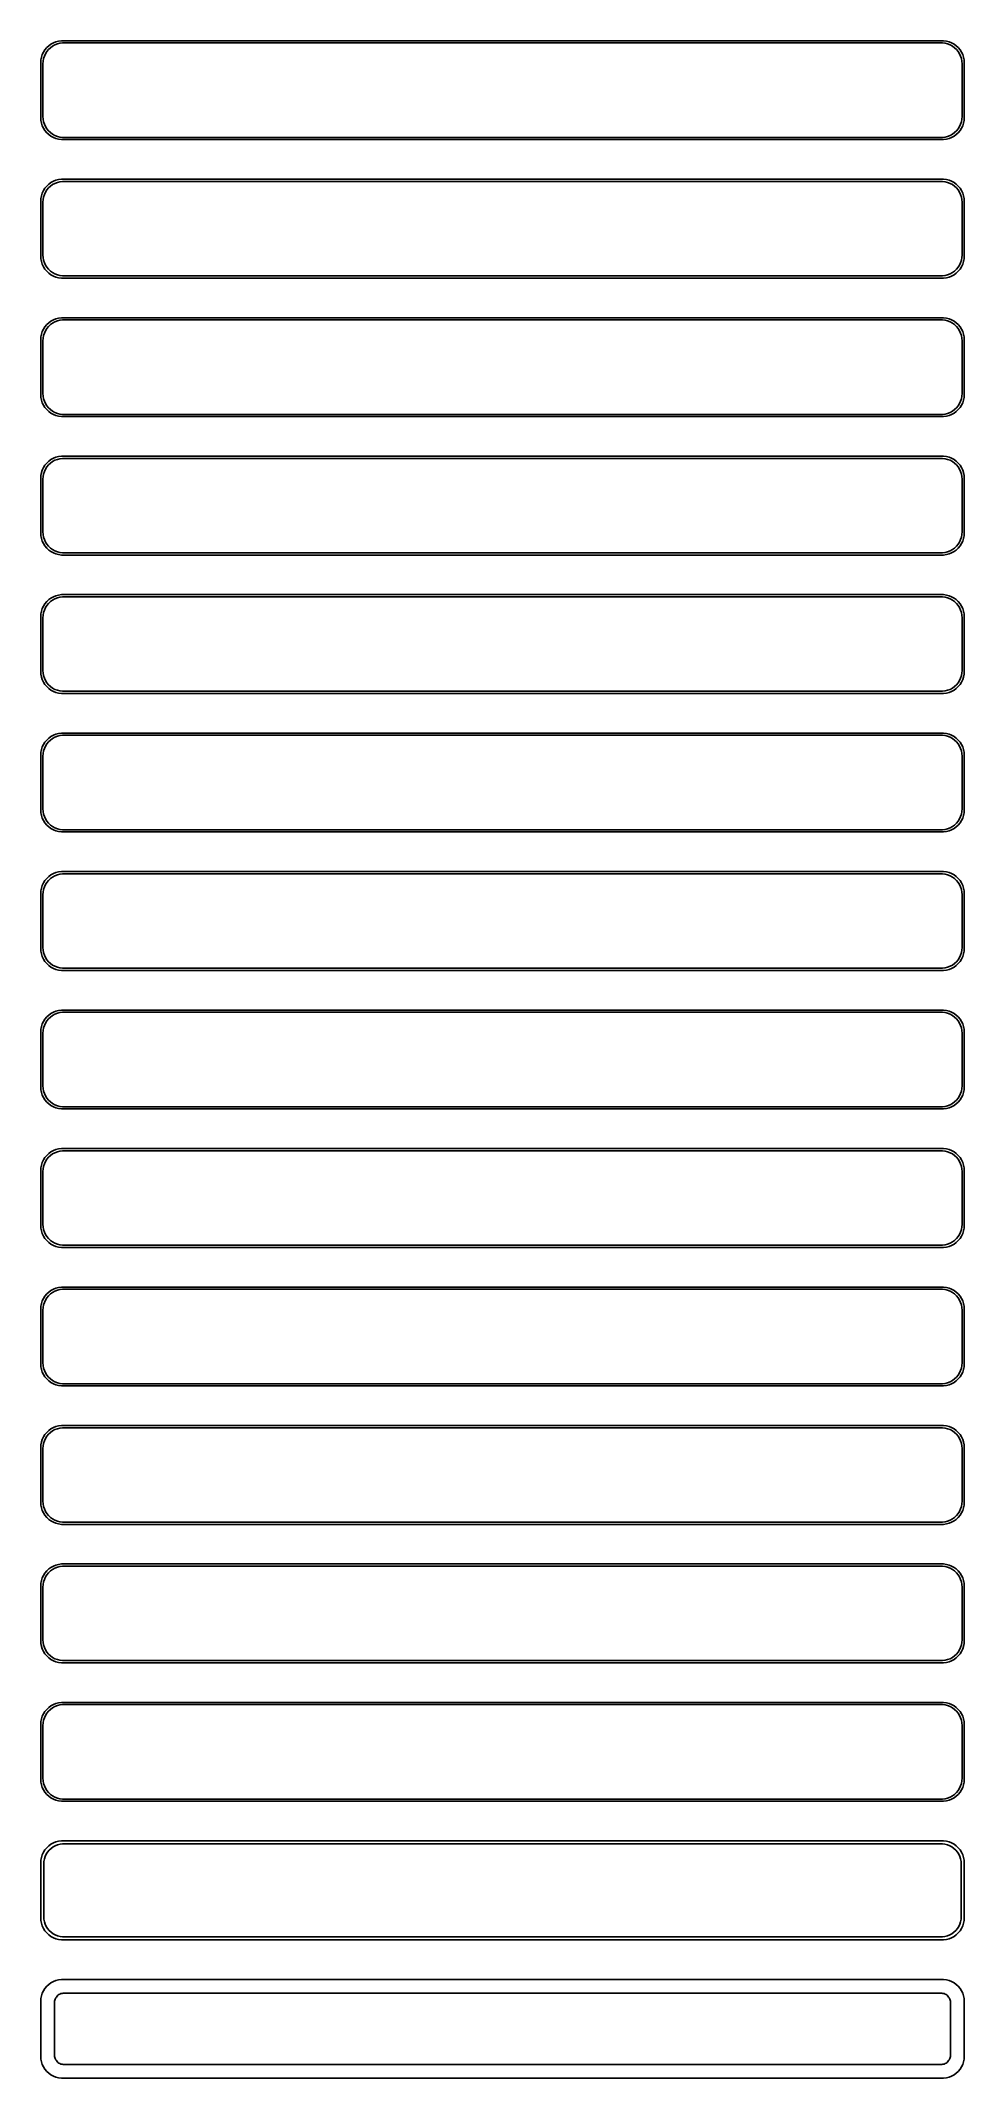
# Model space of a CAD drawing. Header units: metres. Extents: x -105 to 105, y 461 to 925.
import ezdxf

# ---------------------------------------------------------------- set-up
doc = ezdxf.new("R2010")
doc.units = ezdxf.units.M

msp = doc.modelspace()

# ---------------------------------------------------------------- linework, layer by layer
for p, q in [((-104.045, 922.689), (-104.382, 922.159)), ((-103.645, 923.173), (-104.045, 922.689)), ((-103.187, 923.603), (-103.645, 923.173)), ((-103.593, 922.292), (-103.213, 922.752)), ((-103.213, 922.752), (-102.778, 923.16)), ((-102.679, 923.972), (-103.187, 923.603)), ((-102.778, 923.16), (-102.295, 923.511)), ((-102.129, 924.274), (-102.679, 923.972)), ((-102.295, 923.511), (-101.772, 923.798)), ((-101.545, 924.505), (-102.129, 924.274)), ((-101.772, 923.798), (-101.218, 924.018)), ((-100.937, 924.661), (-101.545, 924.505)), ((-101.218, 924.018), (-100.64, 924.166)), ((-100.314, 924.74), (-100.937, 924.661)), ((-100.64, 924.166), (-100.048, 924.241)), ((100.314, 924.74), (-100.314, 924.74)), ((-100.048, 924.241), (100.048, 924.241)), ((100.048, 924.241), (100.64, 924.166)), ((100.937, 924.661), (100.314, 924.74)), ((100.64, 924.166), (101.218, 924.018)), ((101.545, 924.505), (100.937, 924.661)), ((101.218, 924.018), (101.772, 923.798)), ((102.129, 924.274), (101.545, 924.505)), ((101.772, 923.798), (102.295, 923.511)), ((102.679, 923.972), (102.129, 924.274)), ((102.295, 923.511), (102.778, 923.16)), ((103.187, 923.603), (102.679, 923.972)), ((102.778, 923.16), (103.213, 922.752)), ((103.645, 923.173), (103.187, 923.603)), ((103.213, 922.752), (103.593, 922.292)), ((104.045, 922.689), (103.645, 923.173)), ((104.382, 922.159), (104.045, 922.689)), ((-104.961, 920.377), (-105, 919.75)), ((-105, 919.75), (-105, 907.25)), ((-104.843, 920.993), (-104.961, 920.377)), ((-104.649, 921.591), (-104.843, 920.993)), ((-104.382, 922.159), (-104.649, 921.591)), ((-104.5, 919.5), (-104.463, 920.095)), ((-104.5, 907.5), (-104.5, 919.5)), ((-104.463, 920.095), (-104.351, 920.681)), ((-104.351, 920.681), (-104.166, 921.249)), ((-104.166, 921.249), (-103.912, 921.788)), ((-103.912, 921.788), (-103.593, 922.292)), ((103.593, 922.292), (103.912, 921.788)), ((103.912, 921.788), (104.166, 921.249)), ((104.166, 921.249), (104.351, 920.681)), ((104.351, 920.681), (104.463, 920.095)), ((104.649, 921.591), (104.382, 922.159)), ((104.463, 920.095), (104.5, 919.5)), ((104.5, 919.5), (104.5, 907.5)), ((104.843, 920.993), (104.649, 921.591)), ((104.961, 920.377), (104.843, 920.993)), ((105, 919.75), (104.961, 920.377)), ((105, 907.25), (105, 919.75)), ((-105, 907.25), (-104.961, 906.623)), ((-104.961, 906.623), (-104.843, 906.007)), ((-104.843, 906.007), (-104.649, 905.409)), ((-104.649, 905.409), (-104.382, 904.841)), ((-104.463, 906.905), (-104.5, 907.5)), ((-104.351, 906.319), (-104.463, 906.905)), ((-104.382, 904.841), (-104.045, 904.311)), ((-104.166, 905.751), (-104.351, 906.319)), ((-103.912, 905.212), (-104.166, 905.751)), ((-104.045, 904.311), (-103.645, 903.827)), ((-103.593, 904.708), (-103.912, 905.212)), ((-103.645, 903.827), (-103.187, 903.397)), ((-103.213, 904.248), (-103.593, 904.708)), ((-102.778, 903.84), (-103.213, 904.248)), ((-102.295, 903.489), (-102.778, 903.84)), ((102.778, 903.84), (102.295, 903.489)), ((103.213, 904.248), (102.778, 903.84)), ((103.187, 903.397), (103.645, 903.827)), ((103.593, 904.708), (103.213, 904.248)), ((103.912, 905.212), (103.593, 904.708)), ((103.645, 903.827), (104.045, 904.311)), ((104.166, 905.751), (103.912, 905.212)), ((104.045, 904.311), (104.382, 904.841)), ((104.351, 906.319), (104.166, 905.751)), ((104.463, 906.905), (104.351, 906.319)), ((104.382, 904.841), (104.649, 905.409)), ((104.5, 907.5), (104.463, 906.905)), ((104.649, 905.409), (104.843, 906.007)), ((104.843, 906.007), (104.961, 906.623)), ((104.961, 906.623), (105, 907.25)), ((-103.187, 903.397), (-102.679, 903.028)), ((-102.679, 903.028), (-102.129, 902.726)), ((-101.772, 903.202), (-102.295, 903.489)), ((-102.129, 902.726), (-101.545, 902.495)), ((-101.218, 902.982), (-101.772, 903.202)), ((-101.545, 902.495), (-100.937, 902.339)), ((-100.64, 902.834), (-101.218, 902.982)), ((-100.937, 902.339), (-100.314, 902.26)), ((-100.048, 902.759), (-100.64, 902.834)), ((-100.314, 902.26), (100.314, 902.26)), ((100.048, 902.759), (-100.048, 902.759)), ((100.64, 902.834), (100.048, 902.759)), ((100.314, 902.26), (100.937, 902.339)), ((101.218, 902.982), (100.64, 902.834)), ((100.937, 902.339), (101.545, 902.495)), ((101.772, 903.202), (101.218, 902.982)), ((101.545, 902.495), (102.129, 902.726)), ((102.295, 903.489), (101.772, 903.202)), ((102.129, 902.726), (102.679, 903.028)), ((102.679, 903.028), (103.187, 903.397)), ((-104.649, 890.091), (-104.843, 889.493)), ((-104.382, 890.659), (-104.649, 890.091)), ((-104.045, 891.189), (-104.382, 890.659)), ((-104.166, 889.749), (-103.912, 890.288)), ((-103.645, 891.673), (-104.045, 891.189)), ((-103.912, 890.288), (-103.593, 890.792)), ((-103.187, 892.103), (-103.645, 891.673)), ((-103.593, 890.792), (-103.213, 891.252)), ((-103.213, 891.252), (-102.778, 891.66)), ((-102.679, 892.472), (-103.187, 892.103)), ((-102.778, 891.66), (-102.295, 892.011)), ((-102.129, 892.774), (-102.679, 892.472)), ((-102.295, 892.011), (-101.772, 892.298)), ((-101.545, 893.005), (-102.129, 892.774)), ((-101.772, 892.298), (-101.218, 892.518)), ((-100.937, 893.161), (-101.545, 893.005)), ((-101.218, 892.518), (-100.64, 892.666)), ((-100.314, 893.24), (-100.937, 893.161)), ((-100.64, 892.666), (-100.048, 892.741)), ((100.314, 893.24), (-100.314, 893.24)), ((-100.048, 892.741), (100.048, 892.741)), ((100.048, 892.741), (100.64, 892.666)), ((100.937, 893.161), (100.314, 893.24)), ((100.64, 892.666), (101.218, 892.518)), ((101.545, 893.005), (100.937, 893.161)), ((101.218, 892.518), (101.772, 892.298)), ((102.129, 892.774), (101.545, 893.005)), ((101.772, 892.298), (102.295, 892.011)), ((102.679, 892.472), (102.129, 892.774)), ((102.295, 892.011), (102.778, 891.66)), ((103.187, 892.103), (102.679, 892.472)), ((102.778, 891.66), (103.213, 891.252)), ((103.645, 891.673), (103.187, 892.103)), ((103.213, 891.252), (103.593, 890.792)), ((103.593, 890.792), (103.912, 890.288)), ((104.045, 891.189), (103.645, 891.673)), ((103.912, 890.288), (104.166, 889.749)), ((104.382, 890.659), (104.045, 891.189)), ((104.649, 890.091), (104.382, 890.659)), ((104.843, 889.493), (104.649, 890.091)), ((-104.961, 888.877), (-105, 888.25)), ((-105, 888.25), (-105, 875.75)), ((-104.843, 889.493), (-104.961, 888.877)), ((-104.5, 888), (-104.463, 888.595)), ((-104.5, 876), (-104.5, 888)), ((-104.463, 888.595), (-104.351, 889.181)), ((-104.351, 889.181), (-104.166, 889.749)), ((104.166, 889.749), (104.351, 889.181)), ((104.351, 889.181), (104.463, 888.595)), ((104.463, 888.595), (104.5, 888)), ((104.5, 888), (104.5, 876)), ((104.961, 888.877), (104.843, 889.493)), ((105, 888.25), (104.961, 888.877)), ((105, 875.75), (105, 888.25)), ((-104.463, 875.405), (-104.5, 876)), ((104.5, 876), (104.463, 875.405)), ((-105, 875.75), (-104.961, 875.123)), ((-104.961, 875.123), (-104.843, 874.507)), ((-104.843, 874.507), (-104.649, 873.909)), ((-104.649, 873.909), (-104.382, 873.341)), ((-104.351, 874.819), (-104.463, 875.405)), ((-104.382, 873.341), (-104.045, 872.811)), ((-104.166, 874.251), (-104.351, 874.819)), ((-103.912, 873.712), (-104.166, 874.251)), ((-104.045, 872.811), (-103.645, 872.327)), ((-103.593, 873.208), (-103.912, 873.712)), ((-103.645, 872.327), (-103.187, 871.897)), ((-103.213, 872.748), (-103.593, 873.208)), ((-102.778, 872.34), (-103.213, 872.748)), ((-103.187, 871.897), (-102.679, 871.528)), ((-102.295, 871.989), (-102.778, 872.34)), ((-102.679, 871.528), (-102.129, 871.226)), ((-101.772, 871.702), (-102.295, 871.989)), ((-101.218, 871.482), (-101.772, 871.702)), ((-100.64, 871.334), (-101.218, 871.482)), ((101.218, 871.482), (100.64, 871.334)), ((101.772, 871.702), (101.218, 871.482)), ((102.295, 871.989), (101.772, 871.702)), ((102.129, 871.226), (102.679, 871.528)), ((102.778, 872.34), (102.295, 871.989)), ((102.679, 871.528), (103.187, 871.897)), ((103.213, 872.748), (102.778, 872.34)), ((103.187, 871.897), (103.645, 872.327)), ((103.593, 873.208), (103.213, 872.748)), ((103.912, 873.712), (103.593, 873.208)), ((103.645, 872.327), (104.045, 872.811)), ((104.166, 874.251), (103.912, 873.712)), ((104.045, 872.811), (104.382, 873.341)), ((104.351, 874.819), (104.166, 874.251)), ((104.463, 875.405), (104.351, 874.819)), ((104.382, 873.341), (104.649, 873.909)), ((104.649, 873.909), (104.843, 874.507)), ((104.843, 874.507), (104.961, 875.123)), ((104.961, 875.123), (105, 875.75)), ((-102.129, 871.226), (-101.545, 870.995)), ((-101.545, 870.995), (-100.937, 870.839)), ((-100.937, 870.839), (-100.314, 870.76)), ((-100.048, 871.259), (-100.64, 871.334)), ((-100.314, 870.76), (100.314, 870.76)), ((100.048, 871.259), (-100.048, 871.259)), ((100.64, 871.334), (100.048, 871.259)), ((100.314, 870.76), (100.937, 870.839)), ((100.937, 870.839), (101.545, 870.995)), ((101.545, 870.995), (102.129, 871.226)), ((-104.843, 857.993), (-104.961, 857.377)), ((-104.649, 858.591), (-104.843, 857.993)), ((-104.382, 859.159), (-104.649, 858.591)), ((-104.463, 857.095), (-104.351, 857.681)), ((-104.045, 859.689), (-104.382, 859.159)), ((-104.351, 857.681), (-104.166, 858.249)), ((-104.166, 858.249), (-103.912, 858.788)), ((-103.645, 860.173), (-104.045, 859.689)), ((-103.912, 858.788), (-103.593, 859.292)), ((-103.187, 860.603), (-103.645, 860.173)), ((-103.593, 859.292), (-103.213, 859.752)), ((-103.213, 859.752), (-102.778, 860.16)), ((-102.679, 860.972), (-103.187, 860.603)), ((-102.778, 860.16), (-102.295, 860.511)), ((-102.129, 861.274), (-102.679, 860.972)), ((-102.295, 860.511), (-101.772, 860.798)), ((-101.545, 861.505), (-102.129, 861.274)), ((-101.772, 860.798), (-101.218, 861.018)), ((-100.937, 861.661), (-101.545, 861.505)), ((-101.218, 861.018), (-100.64, 861.166)), ((-100.314, 861.74), (-100.937, 861.661)), ((-100.64, 861.166), (-100.048, 861.241)), ((100.314, 861.74), (-100.314, 861.74)), ((-100.048, 861.241), (100.048, 861.241)), ((100.048, 861.241), (100.64, 861.166)), ((100.937, 861.661), (100.314, 861.74)), ((100.64, 861.166), (101.218, 861.018)), ((101.545, 861.505), (100.937, 861.661)), ((101.218, 861.018), (101.772, 860.798)), ((102.129, 861.274), (101.545, 861.505)), ((101.772, 860.798), (102.295, 860.511)), ((102.679, 860.972), (102.129, 861.274)), ((102.295, 860.511), (102.778, 860.16)), ((103.187, 860.603), (102.679, 860.972)), ((102.778, 860.16), (103.213, 859.752)), ((103.645, 860.173), (103.187, 860.603)), ((103.213, 859.752), (103.593, 859.292)), ((103.593, 859.292), (103.912, 858.788)), ((104.045, 859.689), (103.645, 860.173)), ((103.912, 858.788), (104.166, 858.249)), ((104.382, 859.159), (104.045, 859.689)), ((104.166, 858.249), (104.351, 857.681)), ((104.351, 857.681), (104.463, 857.095)), ((104.649, 858.591), (104.382, 859.159)), ((104.843, 857.993), (104.649, 858.591)), ((104.961, 857.377), (104.843, 857.993)), ((-104.961, 857.377), (-105, 856.75)), ((-105, 856.75), (-105, 844.25)), ((-104.5, 856.5), (-104.463, 857.095)), ((-104.5, 844.5), (-104.5, 856.5)), ((104.463, 857.095), (104.5, 856.5)), ((104.5, 856.5), (104.5, 844.5)), ((105, 856.75), (104.961, 857.377)), ((105, 844.25), (105, 856.75)), ((-105, 844.25), (-104.961, 843.623)), ((-104.961, 843.623), (-104.843, 843.007)), ((-104.463, 843.905), (-104.5, 844.5)), ((-104.351, 843.319), (-104.463, 843.905)), ((104.463, 843.905), (104.351, 843.319)), ((104.5, 844.5), (104.463, 843.905)), ((104.843, 843.007), (104.961, 843.623)), ((104.961, 843.623), (105, 844.25)), ((-104.843, 843.007), (-104.649, 842.409)), ((-104.649, 842.409), (-104.382, 841.841)), ((-104.382, 841.841), (-104.045, 841.311)), ((-104.166, 842.751), (-104.351, 843.319)), ((-103.912, 842.212), (-104.166, 842.751)), ((-104.045, 841.311), (-103.645, 840.827)), ((-103.593, 841.708), (-103.912, 842.212)), ((-103.645, 840.827), (-103.187, 840.397)), ((-103.213, 841.248), (-103.593, 841.708)), ((-102.778, 840.84), (-103.213, 841.248)), ((-103.187, 840.397), (-102.679, 840.028)), ((-102.295, 840.489), (-102.778, 840.84)), ((-102.679, 840.028), (-102.129, 839.726)), ((-101.772, 840.202), (-102.295, 840.489)), ((-102.129, 839.726), (-101.545, 839.495)), ((-101.218, 839.982), (-101.772, 840.202)), ((-101.545, 839.495), (-100.937, 839.339)), ((-100.64, 839.834), (-101.218, 839.982)), ((-100.937, 839.339), (-100.314, 839.26)), ((-100.048, 839.759), (-100.64, 839.834)), ((-100.314, 839.26), (100.314, 839.26)), ((100.048, 839.759), (-100.048, 839.759)), ((100.64, 839.834), (100.048, 839.759)), ((100.314, 839.26), (100.937, 839.339)), ((101.218, 839.982), (100.64, 839.834)), ((100.937, 839.339), (101.545, 839.495)), ((101.772, 840.202), (101.218, 839.982)), ((101.545, 839.495), (102.129, 839.726)), ((102.295, 840.489), (101.772, 840.202)), ((102.129, 839.726), (102.679, 840.028)), ((102.778, 840.84), (102.295, 840.489)), ((102.679, 840.028), (103.187, 840.397)), ((103.213, 841.248), (102.778, 840.84)), ((103.187, 840.397), (103.645, 840.827)), ((103.593, 841.708), (103.213, 841.248)), ((103.912, 842.212), (103.593, 841.708)), ((103.645, 840.827), (104.045, 841.311)), ((104.166, 842.751), (103.912, 842.212)), ((104.045, 841.311), (104.382, 841.841)), ((104.351, 843.319), (104.166, 842.751)), ((104.382, 841.841), (104.649, 842.409)), ((104.649, 842.409), (104.843, 843.007)), ((-102.129, 829.774), (-102.679, 829.472)), ((-101.545, 830.005), (-102.129, 829.774)), ((-100.937, 830.161), (-101.545, 830.005)), ((-101.218, 829.518), (-100.64, 829.666)), ((-100.314, 830.24), (-100.937, 830.161)), ((-100.64, 829.666), (-100.048, 829.741)), ((100.314, 830.24), (-100.314, 830.24)), ((-100.048, 829.741), (100.048, 829.741)), ((100.048, 829.741), (100.64, 829.666)), ((100.937, 830.161), (100.314, 830.24)), ((100.64, 829.666), (101.218, 829.518)), ((101.545, 830.005), (100.937, 830.161)), ((102.129, 829.774), (101.545, 830.005)), ((102.679, 829.472), (102.129, 829.774)), ((-104.961, 825.877), (-105, 825.25)), ((-105, 825.25), (-105, 812.75)), ((-104.843, 826.493), (-104.961, 825.877)), ((-104.649, 827.091), (-104.843, 826.493)), ((-104.382, 827.659), (-104.649, 827.091)), ((-104.5, 825), (-104.463, 825.595)), ((-104.5, 813), (-104.5, 825)), ((-104.463, 825.595), (-104.351, 826.181)), ((-104.045, 828.189), (-104.382, 827.659)), ((-104.351, 826.181), (-104.166, 826.749)), ((-104.166, 826.749), (-103.912, 827.288)), ((-103.645, 828.673), (-104.045, 828.189)), ((-103.912, 827.288), (-103.593, 827.792)), ((-103.187, 829.103), (-103.645, 828.673)), ((-103.593, 827.792), (-103.213, 828.252)), ((-103.213, 828.252), (-102.778, 828.66)), ((-102.679, 829.472), (-103.187, 829.103)), ((-102.778, 828.66), (-102.295, 829.011)), ((-102.295, 829.011), (-101.772, 829.298)), ((-101.772, 829.298), (-101.218, 829.518)), ((101.218, 829.518), (101.772, 829.298)), ((101.772, 829.298), (102.295, 829.011)), ((102.295, 829.011), (102.778, 828.66)), ((103.187, 829.103), (102.679, 829.472)), ((102.778, 828.66), (103.213, 828.252)), ((103.645, 828.673), (103.187, 829.103)), ((103.213, 828.252), (103.593, 827.792)), ((103.593, 827.792), (103.912, 827.288)), ((104.045, 828.189), (103.645, 828.673)), ((103.912, 827.288), (104.166, 826.749)), ((104.382, 827.659), (104.045, 828.189)), ((104.166, 826.749), (104.351, 826.181)), ((104.351, 826.181), (104.463, 825.595)), ((104.649, 827.091), (104.382, 827.659)), ((104.463, 825.595), (104.5, 825)), ((104.5, 825), (104.5, 813)), ((104.843, 826.493), (104.649, 827.091)), ((104.961, 825.877), (104.843, 826.493)), ((105, 825.25), (104.961, 825.877)), ((105, 812.75), (105, 825.25)), ((-105, 812.75), (-104.961, 812.123)), ((-104.961, 812.123), (-104.843, 811.507)), ((-104.843, 811.507), (-104.649, 810.909)), ((-104.463, 812.405), (-104.5, 813)), ((-104.351, 811.819), (-104.463, 812.405)), ((-104.166, 811.251), (-104.351, 811.819)), ((-103.912, 810.712), (-104.166, 811.251)), ((104.166, 811.251), (103.912, 810.712)), ((104.351, 811.819), (104.166, 811.251)), ((104.463, 812.405), (104.351, 811.819)), ((104.5, 813), (104.463, 812.405)), ((104.649, 810.909), (104.843, 811.507)), ((104.843, 811.507), (104.961, 812.123)), ((104.961, 812.123), (105, 812.75)), ((-104.649, 810.909), (-104.382, 810.341)), ((-104.382, 810.341), (-104.045, 809.811)), ((-104.045, 809.811), (-103.645, 809.327)), ((-103.593, 810.208), (-103.912, 810.712)), ((-103.645, 809.327), (-103.187, 808.897)), ((-103.213, 809.748), (-103.593, 810.208)), ((-102.778, 809.34), (-103.213, 809.748)), ((-103.187, 808.897), (-102.679, 808.528)), ((-102.295, 808.989), (-102.778, 809.34)), ((-102.679, 808.528), (-102.129, 808.226)), ((-101.772, 808.702), (-102.295, 808.989)), ((-102.129, 808.226), (-101.545, 807.995)), ((-101.218, 808.482), (-101.772, 808.702)), ((-101.545, 807.995), (-100.937, 807.839)), ((-100.64, 808.334), (-101.218, 808.482)), ((-100.937, 807.839), (-100.314, 807.76)), ((-100.048, 808.259), (-100.64, 808.334)), ((-100.314, 807.76), (100.314, 807.76)), ((100.048, 808.259), (-100.048, 808.259)), ((100.64, 808.334), (100.048, 808.259)), ((100.314, 807.76), (100.937, 807.839)), ((101.218, 808.482), (100.64, 808.334)), ((100.937, 807.839), (101.545, 807.995)), ((101.772, 808.702), (101.218, 808.482)), ((101.545, 807.995), (102.129, 808.226)), ((102.295, 808.989), (101.772, 808.702)), ((102.129, 808.226), (102.679, 808.528)), ((102.778, 809.34), (102.295, 808.989)), ((102.679, 808.528), (103.187, 808.897)), ((103.213, 809.748), (102.778, 809.34)), ((103.187, 808.897), (103.645, 809.327)), ((103.593, 810.208), (103.213, 809.748)), ((103.912, 810.712), (103.593, 810.208)), ((103.645, 809.327), (104.045, 809.811)), ((104.045, 809.811), (104.382, 810.341)), ((104.382, 810.341), (104.649, 810.909)), ((-103.187, 797.603), (-103.645, 797.173)), ((-102.679, 797.972), (-103.187, 797.603)), ((-102.778, 797.16), (-102.295, 797.511)), ((-102.129, 798.274), (-102.679, 797.972)), ((-102.295, 797.511), (-101.772, 797.798)), ((-101.545, 798.505), (-102.129, 798.274)), ((-101.772, 797.798), (-101.218, 798.018)), ((-100.937, 798.661), (-101.545, 798.505)), ((-101.218, 798.018), (-100.64, 798.166)), ((-100.314, 798.74), (-100.937, 798.661)), ((-100.64, 798.166), (-100.048, 798.241)), ((100.314, 798.74), (-100.314, 798.74)), ((-100.048, 798.241), (100.048, 798.241)), ((100.048, 798.241), (100.64, 798.166)), ((100.937, 798.661), (100.314, 798.74)), ((100.64, 798.166), (101.218, 798.018)), ((101.545, 798.505), (100.937, 798.661)), ((101.218, 798.018), (101.772, 797.798)), ((102.129, 798.274), (101.545, 798.505)), ((101.772, 797.798), (102.295, 797.511)), ((102.679, 797.972), (102.129, 798.274)), ((102.295, 797.511), (102.778, 797.16)), ((103.187, 797.603), (102.679, 797.972)), ((103.645, 797.173), (103.187, 797.603)), ((-104.961, 794.377), (-105, 793.75)), ((-105, 793.75), (-105, 781.25)), ((-104.843, 794.993), (-104.961, 794.377)), ((-104.649, 795.591), (-104.843, 794.993)), ((-104.382, 796.159), (-104.649, 795.591)), ((-104.5, 793.5), (-104.463, 794.095)), ((-104.5, 781.5), (-104.5, 793.5)), ((-104.463, 794.095), (-104.351, 794.681)), ((-104.045, 796.689), (-104.382, 796.159)), ((-104.351, 794.681), (-104.166, 795.249)), ((-104.166, 795.249), (-103.912, 795.788)), ((-103.645, 797.173), (-104.045, 796.689)), ((-103.912, 795.788), (-103.593, 796.292)), ((-103.593, 796.292), (-103.213, 796.752)), ((-103.213, 796.752), (-102.778, 797.16)), ((102.778, 797.16), (103.213, 796.752)), ((103.213, 796.752), (103.593, 796.292)), ((103.593, 796.292), (103.912, 795.788)), ((104.045, 796.689), (103.645, 797.173)), ((103.912, 795.788), (104.166, 795.249)), ((104.382, 796.159), (104.045, 796.689)), ((104.166, 795.249), (104.351, 794.681)), ((104.351, 794.681), (104.463, 794.095)), ((104.649, 795.591), (104.382, 796.159)), ((104.463, 794.095), (104.5, 793.5)), ((104.5, 793.5), (104.5, 781.5)), ((104.843, 794.993), (104.649, 795.591)), ((104.961, 794.377), (104.843, 794.993)), ((105, 793.75), (104.961, 794.377)), ((105, 781.25), (105, 793.75)), ((-105, 781.25), (-104.961, 780.623)), ((-104.961, 780.623), (-104.843, 780.007)), ((-104.843, 780.007), (-104.649, 779.409)), ((-104.649, 779.409), (-104.382, 778.841)), ((-104.463, 780.905), (-104.5, 781.5)), ((-104.351, 780.319), (-104.463, 780.905)), ((-104.382, 778.841), (-104.045, 778.311)), ((-104.166, 779.751), (-104.351, 780.319)), ((-103.912, 779.212), (-104.166, 779.751)), ((-103.593, 778.708), (-103.912, 779.212)), ((-103.213, 778.248), (-103.593, 778.708)), ((103.593, 778.708), (103.213, 778.248)), ((103.912, 779.212), (103.593, 778.708)), ((104.166, 779.751), (103.912, 779.212)), ((104.045, 778.311), (104.382, 778.841)), ((104.351, 780.319), (104.166, 779.751)), ((104.463, 780.905), (104.351, 780.319)), ((104.382, 778.841), (104.649, 779.409)), ((104.5, 781.5), (104.463, 780.905)), ((104.649, 779.409), (104.843, 780.007)), ((104.843, 780.007), (104.961, 780.623)), ((104.961, 780.623), (105, 781.25)), ((-104.045, 778.311), (-103.645, 777.827)), ((-103.645, 777.827), (-103.187, 777.397)), ((-102.778, 777.84), (-103.213, 778.248)), ((-103.187, 777.397), (-102.679, 777.028)), ((-102.295, 777.489), (-102.778, 777.84)), ((-102.679, 777.028), (-102.129, 776.726)), ((-101.772, 777.202), (-102.295, 777.489)), ((-102.129, 776.726), (-101.545, 776.495)), ((-101.218, 776.982), (-101.772, 777.202)), ((-101.545, 776.495), (-100.937, 776.339)), ((-100.64, 776.834), (-101.218, 776.982)), ((-100.937, 776.339), (-100.314, 776.26)), ((-100.048, 776.759), (-100.64, 776.834)), ((-100.314, 776.26), (100.314, 776.26)), ((100.048, 776.759), (-100.048, 776.759)), ((100.64, 776.834), (100.048, 776.759)), ((100.314, 776.26), (100.937, 776.339)), ((101.218, 776.982), (100.64, 776.834)), ((100.937, 776.339), (101.545, 776.495)), ((101.772, 777.202), (101.218, 776.982)), ((101.545, 776.495), (102.129, 776.726)), ((102.295, 777.489), (101.772, 777.202)), ((102.129, 776.726), (102.679, 777.028)), ((102.778, 777.84), (102.295, 777.489)), ((102.679, 777.028), (103.187, 777.397)), ((103.213, 778.248), (102.778, 777.84)), ((103.187, 777.397), (103.645, 777.827)), ((103.645, 777.827), (104.045, 778.311)), ((-104.045, 765.189), (-104.382, 764.659)), ((-103.645, 765.673), (-104.045, 765.189)), ((-103.912, 764.288), (-103.593, 764.792)), ((-103.187, 766.103), (-103.645, 765.673)), ((-103.593, 764.792), (-103.213, 765.252)), ((-103.213, 765.252), (-102.778, 765.66)), ((-102.679, 766.472), (-103.187, 766.103)), ((-102.778, 765.66), (-102.295, 766.011)), ((-102.129, 766.774), (-102.679, 766.472)), ((-102.295, 766.011), (-101.772, 766.298)), ((-101.545, 767.005), (-102.129, 766.774)), ((-101.772, 766.298), (-101.218, 766.518)), ((-100.937, 767.161), (-101.545, 767.005)), ((-101.218, 766.518), (-100.64, 766.666)), ((-100.314, 767.24), (-100.937, 767.161)), ((-100.64, 766.666), (-100.048, 766.741)), ((100.314, 767.24), (-100.314, 767.24)), ((-100.048, 766.741), (100.048, 766.741)), ((100.048, 766.741), (100.64, 766.666)), ((100.937, 767.161), (100.314, 767.24)), ((100.64, 766.666), (101.218, 766.518)), ((101.545, 767.005), (100.937, 767.161)), ((101.218, 766.518), (101.772, 766.298)), ((102.129, 766.774), (101.545, 767.005)), ((101.772, 766.298), (102.295, 766.011)), ((102.679, 766.472), (102.129, 766.774)), ((102.295, 766.011), (102.778, 765.66)), ((103.187, 766.103), (102.679, 766.472)), ((102.778, 765.66), (103.213, 765.252)), ((103.645, 765.673), (103.187, 766.103)), ((103.213, 765.252), (103.593, 764.792)), ((103.593, 764.792), (103.912, 764.288)), ((104.045, 765.189), (103.645, 765.673)), ((104.382, 764.659), (104.045, 765.189)), ((-104.961, 762.877), (-105, 762.25)), ((-105, 762.25), (-105, 749.75)), ((-104.843, 763.493), (-104.961, 762.877)), ((-104.649, 764.091), (-104.843, 763.493)), ((-104.382, 764.659), (-104.649, 764.091)), ((-104.5, 762), (-104.463, 762.595)), ((-104.5, 750), (-104.5, 762)), ((-104.463, 762.595), (-104.351, 763.181)), ((-104.351, 763.181), (-104.166, 763.749)), ((-104.166, 763.749), (-103.912, 764.288)), ((103.912, 764.288), (104.166, 763.749)), ((104.166, 763.749), (104.351, 763.181)), ((104.351, 763.181), (104.463, 762.595)), ((104.649, 764.091), (104.382, 764.659)), ((104.463, 762.595), (104.5, 762)), ((104.5, 762), (104.5, 750)), ((104.843, 763.493), (104.649, 764.091)), ((104.961, 762.877), (104.843, 763.493)), ((105, 762.25), (104.961, 762.877)), ((105, 749.75), (105, 762.25)), ((-105, 749.75), (-104.961, 749.123)), ((-104.961, 749.123), (-104.843, 748.507)), ((-104.843, 748.507), (-104.649, 747.909)), ((-104.649, 747.909), (-104.382, 747.341)), ((-104.463, 749.405), (-104.5, 750)), ((-104.351, 748.819), (-104.463, 749.405)), ((-104.382, 747.341), (-104.045, 746.811)), ((-104.166, 748.251), (-104.351, 748.819)), ((-103.912, 747.712), (-104.166, 748.251)), ((-104.045, 746.811), (-103.645, 746.327)), ((-103.593, 747.208), (-103.912, 747.712)), ((-103.645, 746.327), (-103.187, 745.897)), ((-103.213, 746.748), (-103.593, 747.208)), ((-102.778, 746.34), (-103.213, 746.748)), ((-102.295, 745.989), (-102.778, 746.34)), ((102.778, 746.34), (102.295, 745.989)), ((103.213, 746.748), (102.778, 746.34)), ((103.187, 745.897), (103.645, 746.327)), ((103.593, 747.208), (103.213, 746.748)), ((103.912, 747.712), (103.593, 747.208)), ((103.645, 746.327), (104.045, 746.811)), ((104.166, 748.251), (103.912, 747.712)), ((104.045, 746.811), (104.382, 747.341)), ((104.351, 748.819), (104.166, 748.251)), ((104.463, 749.405), (104.351, 748.819)), ((104.382, 747.341), (104.649, 747.909)), ((104.5, 750), (104.463, 749.405)), ((104.649, 747.909), (104.843, 748.507)), ((104.843, 748.507), (104.961, 749.123)), ((104.961, 749.123), (105, 749.75)), ((-103.187, 745.897), (-102.679, 745.528)), ((-102.679, 745.528), (-102.129, 745.226)), ((-101.772, 745.702), (-102.295, 745.989)), ((-102.129, 745.226), (-101.545, 744.995)), ((-101.218, 745.482), (-101.772, 745.702)), ((-101.545, 744.995), (-100.937, 744.839)), ((-100.64, 745.334), (-101.218, 745.482)), ((-100.937, 744.839), (-100.314, 744.76)), ((-100.048, 745.259), (-100.64, 745.334)), ((-100.314, 744.76), (100.314, 744.76)), ((100.048, 745.259), (-100.048, 745.259)), ((100.64, 745.334), (100.048, 745.259)), ((100.314, 744.76), (100.937, 744.839)), ((101.218, 745.482), (100.64, 745.334)), ((100.937, 744.839), (101.545, 744.995)), ((101.772, 745.702), (101.218, 745.482)), ((101.545, 744.995), (102.129, 745.226)), ((102.295, 745.989), (101.772, 745.702)), ((102.129, 745.226), (102.679, 745.528)), ((102.679, 745.528), (103.187, 745.897)), ((-104.649, 732.591), (-104.843, 731.993)), ((-104.382, 733.159), (-104.649, 732.591)), ((-104.045, 733.689), (-104.382, 733.159)), ((-104.166, 732.249), (-103.912, 732.788)), ((-103.645, 734.173), (-104.045, 733.689)), ((-103.912, 732.788), (-103.593, 733.292)), ((-103.187, 734.603), (-103.645, 734.173)), ((-103.593, 733.292), (-103.213, 733.752)), ((-103.213, 733.752), (-102.778, 734.16)), ((-102.679, 734.972), (-103.187, 734.603)), ((-102.778, 734.16), (-102.295, 734.511)), ((-102.129, 735.274), (-102.679, 734.972)), ((-102.295, 734.511), (-101.772, 734.798)), ((-101.545, 735.505), (-102.129, 735.274)), ((-101.772, 734.798), (-101.218, 735.018)), ((-100.937, 735.661), (-101.545, 735.505)), ((-101.218, 735.018), (-100.64, 735.166)), ((-100.314, 735.74), (-100.937, 735.661)), ((-100.64, 735.166), (-100.048, 735.241)), ((100.314, 735.74), (-100.314, 735.74)), ((-100.048, 735.241), (100.048, 735.241)), ((100.048, 735.241), (100.64, 735.166)), ((100.937, 735.661), (100.314, 735.74)), ((100.64, 735.166), (101.218, 735.018)), ((101.545, 735.505), (100.937, 735.661)), ((101.218, 735.018), (101.772, 734.798)), ((102.129, 735.274), (101.545, 735.505)), ((101.772, 734.798), (102.295, 734.511)), ((102.679, 734.972), (102.129, 735.274)), ((102.295, 734.511), (102.778, 734.16)), ((103.187, 734.603), (102.679, 734.972)), ((102.778, 734.16), (103.213, 733.752)), ((103.645, 734.173), (103.187, 734.603)), ((103.213, 733.752), (103.593, 733.292)), ((103.593, 733.292), (103.912, 732.788)), ((104.045, 733.689), (103.645, 734.173)), ((103.912, 732.788), (104.166, 732.249)), ((104.382, 733.159), (104.045, 733.689)), ((104.649, 732.591), (104.382, 733.159)), ((104.843, 731.993), (104.649, 732.591)), ((-104.961, 731.377), (-105, 730.75)), ((-105, 730.75), (-105, 718.25)), ((-104.843, 731.993), (-104.961, 731.377)), ((-104.5, 730.5), (-104.463, 731.095)), ((-104.5, 718.5), (-104.5, 730.5)), ((-104.463, 731.095), (-104.351, 731.681)), ((-104.351, 731.681), (-104.166, 732.249)), ((104.166, 732.249), (104.351, 731.681)), ((104.351, 731.681), (104.463, 731.095)), ((104.463, 731.095), (104.5, 730.5)), ((104.5, 730.5), (104.5, 718.5)), ((104.961, 731.377), (104.843, 731.993)), ((105, 730.75), (104.961, 731.377)), ((105, 718.25), (105, 730.75)), ((-104.463, 717.905), (-104.5, 718.5)), ((104.5, 718.5), (104.463, 717.905)), ((-105, 718.25), (-104.961, 717.623)), ((-104.961, 717.623), (-104.843, 717.007)), ((-104.843, 717.007), (-104.649, 716.409)), ((-104.649, 716.409), (-104.382, 715.841)), ((-104.351, 717.319), (-104.463, 717.905)), ((-104.382, 715.841), (-104.045, 715.311)), ((-104.166, 716.751), (-104.351, 717.319)), ((-103.912, 716.212), (-104.166, 716.751)), ((-104.045, 715.311), (-103.645, 714.827)), ((-103.593, 715.708), (-103.912, 716.212)), ((-103.645, 714.827), (-103.187, 714.397)), ((-103.213, 715.248), (-103.593, 715.708)), ((-102.778, 714.84), (-103.213, 715.248)), ((-103.187, 714.397), (-102.679, 714.028)), ((-102.295, 714.489), (-102.778, 714.84)), ((-102.679, 714.028), (-102.129, 713.726)), ((-101.772, 714.202), (-102.295, 714.489)), ((-101.218, 713.982), (-101.772, 714.202)), ((-100.64, 713.834), (-101.218, 713.982)), ((-100.048, 713.759), (-100.64, 713.834)), ((100.64, 713.834), (100.048, 713.759)), ((101.218, 713.982), (100.64, 713.834)), ((101.772, 714.202), (101.218, 713.982)), ((102.295, 714.489), (101.772, 714.202)), ((102.129, 713.726), (102.679, 714.028)), ((102.778, 714.84), (102.295, 714.489)), ((102.679, 714.028), (103.187, 714.397)), ((103.213, 715.248), (102.778, 714.84)), ((103.187, 714.397), (103.645, 714.827)), ((103.593, 715.708), (103.213, 715.248)), ((103.912, 716.212), (103.593, 715.708)), ((103.645, 714.827), (104.045, 715.311)), ((104.166, 716.751), (103.912, 716.212)), ((104.045, 715.311), (104.382, 715.841)), ((104.351, 717.319), (104.166, 716.751)), ((104.463, 717.905), (104.351, 717.319)), ((104.382, 715.841), (104.649, 716.409)), ((104.649, 716.409), (104.843, 717.007)), ((104.843, 717.007), (104.961, 717.623)), ((104.961, 717.623), (105, 718.25)), ((-102.129, 713.726), (-101.545, 713.495)), ((-101.545, 713.495), (-100.937, 713.339)), ((-100.937, 713.339), (-100.314, 713.26)), ((-100.314, 713.26), (100.314, 713.26)), ((100.048, 713.759), (-100.048, 713.759)), ((100.314, 713.26), (100.937, 713.339)), ((100.937, 713.339), (101.545, 713.495)), ((101.545, 713.495), (102.129, 713.726)), ((-104.961, 699.877), (-105, 699.25)), ((-104.843, 700.493), (-104.961, 699.877)), ((-104.649, 701.091), (-104.843, 700.493)), ((-104.382, 701.659), (-104.649, 701.091)), ((-104.463, 699.595), (-104.351, 700.181)), ((-104.045, 702.189), (-104.382, 701.659)), ((-104.351, 700.181), (-104.166, 700.749)), ((-104.166, 700.749), (-103.912, 701.288)), ((-103.645, 702.673), (-104.045, 702.189)), ((-103.912, 701.288), (-103.593, 701.792)), ((-103.187, 703.103), (-103.645, 702.673)), ((-103.593, 701.792), (-103.213, 702.252)), ((-103.213, 702.252), (-102.778, 702.66)), ((-102.679, 703.472), (-103.187, 703.103)), ((-102.778, 702.66), (-102.295, 703.011)), ((-102.129, 703.774), (-102.679, 703.472)), ((-102.295, 703.011), (-101.772, 703.298)), ((-101.545, 704.005), (-102.129, 703.774)), ((-101.772, 703.298), (-101.218, 703.518)), ((-100.937, 704.161), (-101.545, 704.005)), ((-101.218, 703.518), (-100.64, 703.666)), ((-100.314, 704.24), (-100.937, 704.161)), ((-100.64, 703.666), (-100.048, 703.741)), ((100.314, 704.24), (-100.314, 704.24)), ((-100.048, 703.741), (100.048, 703.741)), ((100.048, 703.741), (100.64, 703.666)), ((100.937, 704.161), (100.314, 704.24)), ((100.64, 703.666), (101.218, 703.518)), ((101.545, 704.005), (100.937, 704.161)), ((101.218, 703.518), (101.772, 703.298)), ((102.129, 703.774), (101.545, 704.005)), ((101.772, 703.298), (102.295, 703.011)), ((102.679, 703.472), (102.129, 703.774)), ((102.295, 703.011), (102.778, 702.66)), ((103.187, 703.103), (102.679, 703.472)), ((102.778, 702.66), (103.213, 702.252)), ((103.645, 702.673), (103.187, 703.103)), ((103.213, 702.252), (103.593, 701.792)), ((103.593, 701.792), (103.912, 701.288)), ((104.045, 702.189), (103.645, 702.673)), ((103.912, 701.288), (104.166, 700.749)), ((104.382, 701.659), (104.045, 702.189)), ((104.166, 700.749), (104.351, 700.181)), ((104.351, 700.181), (104.463, 699.595)), ((104.649, 701.091), (104.382, 701.659)), ((104.843, 700.493), (104.649, 701.091)), ((104.961, 699.877), (104.843, 700.493)), ((105, 699.25), (104.961, 699.877)), ((-105, 699.25), (-105, 686.75)), ((-104.5, 699), (-104.463, 699.595)), ((-104.5, 687), (-104.5, 699)), ((104.463, 699.595), (104.5, 699)), ((104.5, 699), (104.5, 687)), ((105, 686.75), (105, 699.25)), ((-105, 686.75), (-104.961, 686.123)), ((-104.961, 686.123), (-104.843, 685.507)), ((-104.463, 686.405), (-104.5, 687)), ((-104.351, 685.819), (-104.463, 686.405)), ((104.463, 686.405), (104.351, 685.819)), ((104.5, 687), (104.463, 686.405)), ((104.843, 685.507), (104.961, 686.123)), ((104.961, 686.123), (105, 686.75)), ((-104.843, 685.507), (-104.649, 684.909)), ((-104.649, 684.909), (-104.382, 684.341)), ((-104.382, 684.341), (-104.045, 683.811)), ((-104.166, 685.251), (-104.351, 685.819)), ((-103.912, 684.712), (-104.166, 685.251)), ((-104.045, 683.811), (-103.645, 683.327)), ((-103.593, 684.208), (-103.912, 684.712)), ((-103.645, 683.327), (-103.187, 682.897)), ((-103.213, 683.748), (-103.593, 684.208)), ((-102.778, 683.34), (-103.213, 683.748)), ((-103.187, 682.897), (-102.679, 682.528)), ((-102.295, 682.989), (-102.778, 683.34)), ((-102.679, 682.528), (-102.129, 682.226)), ((-101.772, 682.702), (-102.295, 682.989)), ((-102.129, 682.226), (-101.545, 681.995)), ((-101.218, 682.482), (-101.772, 682.702)), ((-101.545, 681.995), (-100.937, 681.839)), ((-100.64, 682.334), (-101.218, 682.482)), ((-100.937, 681.839), (-100.314, 681.76)), ((-100.048, 682.259), (-100.64, 682.334)), ((-100.314, 681.76), (100.314, 681.76)), ((100.048, 682.259), (-100.048, 682.259)), ((100.64, 682.334), (100.048, 682.259)), ((100.314, 681.76), (100.937, 681.839)), ((101.218, 682.482), (100.64, 682.334)), ((100.937, 681.839), (101.545, 681.995)), ((101.772, 682.702), (101.218, 682.482)), ((101.545, 681.995), (102.129, 682.226)), ((102.295, 682.989), (101.772, 682.702)), ((102.129, 682.226), (102.679, 682.528)), ((102.778, 683.34), (102.295, 682.989)), ((102.679, 682.528), (103.187, 682.897)), ((103.213, 683.748), (102.778, 683.34)), ((103.187, 682.897), (103.645, 683.327)), ((103.593, 684.208), (103.213, 683.748)), ((103.912, 684.712), (103.593, 684.208)), ((103.645, 683.327), (104.045, 683.811)), ((104.166, 685.251), (103.912, 684.712)), ((104.045, 683.811), (104.382, 684.341)), ((104.351, 685.819), (104.166, 685.251)), ((104.382, 684.341), (104.649, 684.909)), ((104.649, 684.909), (104.843, 685.507)), ((-102.129, 672.274), (-102.679, 671.972)), ((-101.545, 672.505), (-102.129, 672.274)), ((-100.937, 672.661), (-101.545, 672.505)), ((-101.218, 672.018), (-100.64, 672.166)), ((-100.314, 672.74), (-100.937, 672.661)), ((-100.64, 672.166), (-100.048, 672.241)), ((100.314, 672.74), (-100.314, 672.74)), ((-100.048, 672.241), (100.048, 672.241)), ((100.048, 672.241), (100.64, 672.166)), ((100.937, 672.661), (100.314, 672.74)), ((100.64, 672.166), (101.218, 672.018)), ((101.545, 672.505), (100.937, 672.661)), ((102.129, 672.274), (101.545, 672.505)), ((102.679, 671.972), (102.129, 672.274)), ((-104.961, 668.377), (-105, 667.75)), ((-105, 667.75), (-105, 655.25)), ((-104.843, 668.993), (-104.961, 668.377)), ((-104.649, 669.591), (-104.843, 668.993)), ((-104.382, 670.159), (-104.649, 669.591)), ((-104.5, 667.5), (-104.463, 668.095)), ((-104.5, 655.5), (-104.5, 667.5)), ((-104.463, 668.095), (-104.351, 668.681)), ((-104.045, 670.689), (-104.382, 670.159)), ((-104.351, 668.681), (-104.166, 669.249)), ((-104.166, 669.249), (-103.912, 669.788)), ((-103.645, 671.173), (-104.045, 670.689)), ((-103.912, 669.788), (-103.593, 670.292)), ((-103.187, 671.603), (-103.645, 671.173)), ((-103.593, 670.292), (-103.213, 670.752)), ((-103.213, 670.752), (-102.778, 671.16)), ((-102.679, 671.972), (-103.187, 671.603)), ((-102.778, 671.16), (-102.295, 671.511)), ((-102.295, 671.511), (-101.772, 671.798)), ((-101.772, 671.798), (-101.218, 672.018)), ((101.218, 672.018), (101.772, 671.798)), ((101.772, 671.798), (102.295, 671.511)), ((102.295, 671.511), (102.778, 671.16)), ((103.187, 671.603), (102.679, 671.972)), ((102.778, 671.16), (103.213, 670.752)), ((103.645, 671.173), (103.187, 671.603)), ((103.213, 670.752), (103.593, 670.292)), ((103.593, 670.292), (103.912, 669.788)), ((104.045, 670.689), (103.645, 671.173)), ((103.912, 669.788), (104.166, 669.249)), ((104.382, 670.159), (104.045, 670.689)), ((104.166, 669.249), (104.351, 668.681)), ((104.351, 668.681), (104.463, 668.095)), ((104.649, 669.591), (104.382, 670.159)), ((104.463, 668.095), (104.5, 667.5)), ((104.5, 667.5), (104.5, 655.5)), ((104.843, 668.993), (104.649, 669.591)), ((104.961, 668.377), (104.843, 668.993)), ((105, 667.75), (104.961, 668.377)), ((105, 655.25), (105, 667.75)), ((-105, 655.25), (-104.961, 654.623)), ((-104.961, 654.623), (-104.843, 654.007)), ((-104.843, 654.007), (-104.649, 653.409)), ((-104.463, 654.905), (-104.5, 655.5)), ((-104.351, 654.319), (-104.463, 654.905)), ((-104.166, 653.751), (-104.351, 654.319)), ((-103.912, 653.212), (-104.166, 653.751)), ((104.166, 653.751), (103.912, 653.212)), ((104.351, 654.319), (104.166, 653.751)), ((104.463, 654.905), (104.351, 654.319)), ((104.5, 655.5), (104.463, 654.905)), ((104.649, 653.409), (104.843, 654.007)), ((104.843, 654.007), (104.961, 654.623)), ((104.961, 654.623), (105, 655.25)), ((-104.649, 653.409), (-104.382, 652.841)), ((-104.382, 652.841), (-104.045, 652.311)), ((-104.045, 652.311), (-103.645, 651.827)), ((-103.593, 652.708), (-103.912, 653.212)), ((-103.645, 651.827), (-103.187, 651.397)), ((-103.213, 652.248), (-103.593, 652.708)), ((-102.778, 651.84), (-103.213, 652.248)), ((-103.187, 651.397), (-102.679, 651.028)), ((-102.295, 651.489), (-102.778, 651.84)), ((-102.679, 651.028), (-102.129, 650.726)), ((-101.772, 651.202), (-102.295, 651.489)), ((-102.129, 650.726), (-101.545, 650.495)), ((-101.218, 650.982), (-101.772, 651.202)), ((-101.545, 650.495), (-100.937, 650.339)), ((-100.64, 650.834), (-101.218, 650.982)), ((-100.937, 650.339), (-100.314, 650.26)), ((-100.048, 650.759), (-100.64, 650.834)), ((-100.314, 650.26), (100.314, 650.26)), ((100.048, 650.759), (-100.048, 650.759)), ((100.64, 650.834), (100.048, 650.759)), ((100.314, 650.26), (100.937, 650.339)), ((101.218, 650.982), (100.64, 650.834)), ((100.937, 650.339), (101.545, 650.495)), ((101.772, 651.202), (101.218, 650.982)), ((101.545, 650.495), (102.129, 650.726)), ((102.295, 651.489), (101.772, 651.202)), ((102.129, 650.726), (102.679, 651.028)), ((102.778, 651.84), (102.295, 651.489)), ((102.679, 651.028), (103.187, 651.397)), ((103.213, 652.248), (102.778, 651.84)), ((103.187, 651.397), (103.645, 651.827)), ((103.593, 652.708), (103.213, 652.248)), ((103.912, 653.212), (103.593, 652.708)), ((103.645, 651.827), (104.045, 652.311)), ((104.045, 652.311), (104.382, 652.841)), ((104.382, 652.841), (104.649, 653.409)), ((-103.645, 639.673), (-104.045, 639.189)), ((-103.187, 640.103), (-103.645, 639.673)), ((-103.213, 639.252), (-102.778, 639.66)), ((-102.679, 640.472), (-103.187, 640.103)), ((-102.778, 639.66), (-102.295, 640.011)), ((-102.129, 640.774), (-102.679, 640.472)), ((-102.295, 640.011), (-101.772, 640.298)), ((-101.545, 641.005), (-102.129, 640.774)), ((-101.772, 640.298), (-101.218, 640.518)), ((-100.937, 641.161), (-101.545, 641.005)), ((-101.218, 640.518), (-100.64, 640.666)), ((-100.314, 641.24), (-100.937, 641.161)), ((-100.64, 640.666), (-100.048, 640.741)), ((100.314, 641.24), (-100.314, 641.24)), ((-100.048, 640.741), (100.048, 640.741)), ((100.048, 640.741), (100.64, 640.666)), ((100.937, 641.161), (100.314, 641.24)), ((100.64, 640.666), (101.218, 640.518)), ((101.545, 641.005), (100.937, 641.161)), ((101.218, 640.518), (101.772, 640.298)), ((102.129, 640.774), (101.545, 641.005)), ((101.772, 640.298), (102.295, 640.011)), ((102.679, 640.472), (102.129, 640.774)), ((102.295, 640.011), (102.778, 639.66)), ((103.187, 640.103), (102.679, 640.472)), ((102.778, 639.66), (103.213, 639.252)), ((103.645, 639.673), (103.187, 640.103)), ((104.045, 639.189), (103.645, 639.673)), ((-104.961, 636.877), (-105, 636.25)), ((-105, 636.25), (-105, 623.75)), ((-104.843, 637.493), (-104.961, 636.877)), ((-104.649, 638.091), (-104.843, 637.493)), ((-104.382, 638.659), (-104.649, 638.091)), ((-104.5, 636), (-104.463, 636.595)), ((-104.5, 624), (-104.5, 636)), ((-104.463, 636.595), (-104.351, 637.181)), ((-104.045, 639.189), (-104.382, 638.659)), ((-104.351, 637.181), (-104.166, 637.749)), ((-104.166, 637.749), (-103.912, 638.288)), ((-103.912, 638.288), (-103.593, 638.792)), ((-103.593, 638.792), (-103.213, 639.252)), ((103.213, 639.252), (103.593, 638.792)), ((103.593, 638.792), (103.912, 638.288)), ((103.912, 638.288), (104.166, 637.749)), ((104.382, 638.659), (104.045, 639.189)), ((104.166, 637.749), (104.351, 637.181)), ((104.351, 637.181), (104.463, 636.595)), ((104.649, 638.091), (104.382, 638.659)), ((104.463, 636.595), (104.5, 636)), ((104.5, 636), (104.5, 624)), ((104.843, 637.493), (104.649, 638.091)), ((104.961, 636.877), (104.843, 637.493)), ((105, 636.25), (104.961, 636.877)), ((105, 623.75), (105, 636.25)), ((-105, 623.75), (-104.961, 623.123)), ((-104.961, 623.123), (-104.843, 622.507)), ((-104.843, 622.507), (-104.649, 621.909)), ((-104.649, 621.909), (-104.382, 621.341)), ((-104.463, 623.405), (-104.5, 624)), ((-104.351, 622.819), (-104.463, 623.405)), ((-104.382, 621.341), (-104.045, 620.811)), ((-104.166, 622.251), (-104.351, 622.819)), ((-103.912, 621.712), (-104.166, 622.251)), ((-103.593, 621.208), (-103.912, 621.712)), ((-103.213, 620.748), (-103.593, 621.208)), ((103.593, 621.208), (103.213, 620.748)), ((103.912, 621.712), (103.593, 621.208)), ((104.166, 622.251), (103.912, 621.712)), ((104.045, 620.811), (104.382, 621.341)), ((104.351, 622.819), (104.166, 622.251)), ((104.463, 623.405), (104.351, 622.819)), ((104.382, 621.341), (104.649, 621.909)), ((104.5, 624), (104.463, 623.405)), ((104.649, 621.909), (104.843, 622.507)), ((104.843, 622.507), (104.961, 623.123)), ((104.961, 623.123), (105, 623.75)), ((-104.045, 620.811), (-103.645, 620.327)), ((-103.645, 620.327), (-103.187, 619.897)), ((-102.778, 620.34), (-103.213, 620.748)), ((-103.187, 619.897), (-102.679, 619.528)), ((-102.295, 619.989), (-102.778, 620.34)), ((-102.679, 619.528), (-102.129, 619.226)), ((-101.772, 619.702), (-102.295, 619.989)), ((-102.129, 619.226), (-101.545, 618.995)), ((-101.218, 619.482), (-101.772, 619.702)), ((-101.545, 618.995), (-100.937, 618.839)), ((-100.64, 619.334), (-101.218, 619.482)), ((-100.937, 618.839), (-100.314, 618.76)), ((-100.048, 619.259), (-100.64, 619.334)), ((-100.314, 618.76), (100.314, 618.76)), ((100.048, 619.259), (-100.048, 619.259)), ((100.64, 619.334), (100.048, 619.259)), ((100.314, 618.76), (100.937, 618.839)), ((101.218, 619.482), (100.64, 619.334)), ((100.937, 618.839), (101.545, 618.995)), ((101.772, 619.702), (101.218, 619.482)), ((101.545, 618.995), (102.129, 619.226)), ((102.295, 619.989), (101.772, 619.702)), ((102.129, 619.226), (102.679, 619.528)), ((102.778, 620.34), (102.295, 619.989)), ((102.679, 619.528), (103.187, 619.897)), ((103.213, 620.748), (102.778, 620.34)), ((103.187, 619.897), (103.645, 620.327)), ((103.645, 620.327), (104.045, 620.811)), ((-104.382, 607.159), (-104.649, 606.591)), ((-104.045, 607.689), (-104.382, 607.159)), ((-103.645, 608.173), (-104.045, 607.689)), ((-103.912, 606.788), (-103.593, 607.292)), ((-103.187, 608.603), (-103.645, 608.173)), ((-103.593, 607.292), (-103.213, 607.752)), ((-103.213, 607.752), (-102.778, 608.16)), ((-102.679, 608.972), (-103.187, 608.603)), ((-102.778, 608.16), (-102.295, 608.511)), ((-102.129, 609.274), (-102.679, 608.972)), ((-102.295, 608.511), (-101.772, 608.798)), ((-101.545, 609.505), (-102.129, 609.274)), ((-101.772, 608.798), (-101.218, 609.018)), ((-100.937, 609.661), (-101.545, 609.505)), ((-101.218, 609.018), (-100.64, 609.166)), ((-100.314, 609.74), (-100.937, 609.661)), ((-100.64, 609.166), (-100.048, 609.241)), ((100.314, 609.74), (-100.314, 609.74)), ((-100.048, 609.241), (100.048, 609.241)), ((100.048, 609.241), (100.64, 609.166)), ((100.937, 609.661), (100.314, 609.74)), ((100.64, 609.166), (101.218, 609.018)), ((101.545, 609.505), (100.937, 609.661)), ((101.218, 609.018), (101.772, 608.798)), ((102.129, 609.274), (101.545, 609.505)), ((101.772, 608.798), (102.295, 608.511)), ((102.679, 608.972), (102.129, 609.274)), ((102.295, 608.511), (102.778, 608.16)), ((103.187, 608.603), (102.679, 608.972)), ((102.778, 608.16), (103.213, 607.752)), ((103.645, 608.173), (103.187, 608.603)), ((103.213, 607.752), (103.593, 607.292)), ((103.593, 607.292), (103.912, 606.788)), ((104.045, 607.689), (103.645, 608.173)), ((104.382, 607.159), (104.045, 607.689)), ((104.649, 606.591), (104.382, 607.159)), ((-104.961, 605.377), (-105, 604.75)), ((-105, 604.75), (-105, 592.25)), ((-104.843, 605.993), (-104.961, 605.377)), ((-104.649, 606.591), (-104.843, 605.993)), ((-104.5, 604.5), (-104.463, 605.095)), ((-104.5, 592.5), (-104.5, 604.5)), ((-104.463, 605.095), (-104.351, 605.681)), ((-104.351, 605.681), (-104.166, 606.249)), ((-104.166, 606.249), (-103.912, 606.788)), ((103.912, 606.788), (104.166, 606.249)), ((104.166, 606.249), (104.351, 605.681)), ((104.351, 605.681), (104.463, 605.095)), ((104.463, 605.095), (104.5, 604.5)), ((104.5, 604.5), (104.5, 592.5)), ((104.843, 605.993), (104.649, 606.591)), ((104.961, 605.377), (104.843, 605.993)), ((105, 604.75), (104.961, 605.377)), ((105, 592.25), (105, 604.75)), ((-105, 592.25), (-104.961, 591.623)), ((-104.961, 591.623), (-104.843, 591.007)), ((-104.843, 591.007), (-104.649, 590.409)), ((-104.649, 590.409), (-104.382, 589.841)), ((-104.463, 591.905), (-104.5, 592.5)), ((-104.351, 591.319), (-104.463, 591.905)), ((-104.382, 589.841), (-104.045, 589.311)), ((-104.166, 590.751), (-104.351, 591.319)), ((-103.912, 590.212), (-104.166, 590.751)), ((-104.045, 589.311), (-103.645, 588.827)), ((-103.593, 589.708), (-103.912, 590.212)), ((-103.645, 588.827), (-103.187, 588.397)), ((-103.213, 589.248), (-103.593, 589.708)), ((-102.778, 588.84), (-103.213, 589.248)), ((-102.295, 588.489), (-102.778, 588.84)), ((102.778, 588.84), (102.295, 588.489)), ((103.213, 589.248), (102.778, 588.84)), ((103.187, 588.397), (103.645, 588.827)), ((103.593, 589.708), (103.213, 589.248)), ((103.912, 590.212), (103.593, 589.708)), ((103.645, 588.827), (104.045, 589.311)), ((104.166, 590.751), (103.912, 590.212)), ((104.045, 589.311), (104.382, 589.841)), ((104.351, 591.319), (104.166, 590.751)), ((104.463, 591.905), (104.351, 591.319)), ((104.382, 589.841), (104.649, 590.409)), ((104.5, 592.5), (104.463, 591.905)), ((104.649, 590.409), (104.843, 591.007)), ((104.843, 591.007), (104.961, 591.623)), ((104.961, 591.623), (105, 592.25)), ((-103.187, 588.397), (-102.679, 588.028)), ((-102.679, 588.028), (-102.129, 587.726)), ((-101.772, 588.202), (-102.295, 588.489)), ((-102.129, 587.726), (-101.545, 587.495)), ((-101.218, 587.982), (-101.772, 588.202)), ((-101.545, 587.495), (-100.937, 587.339)), ((-100.64, 587.834), (-101.218, 587.982)), ((-100.937, 587.339), (-100.314, 587.26)), ((-100.048, 587.759), (-100.64, 587.834)), ((-100.314, 587.26), (100.314, 587.26)), ((100.048, 587.759), (-100.048, 587.759)), ((100.64, 587.834), (100.048, 587.759)), ((100.314, 587.26), (100.937, 587.339)), ((101.218, 587.982), (100.64, 587.834)), ((100.937, 587.339), (101.545, 587.495)), ((101.772, 588.202), (101.218, 587.982)), ((101.545, 587.495), (102.129, 587.726)), ((102.295, 588.489), (101.772, 588.202)), ((102.129, 587.726), (102.679, 588.028)), ((102.679, 588.028), (103.187, 588.397)), ((-104.649, 575.091), (-104.843, 574.493)), ((-104.382, 575.659), (-104.649, 575.091)), ((-104.045, 576.189), (-104.382, 575.659)), ((-104.351, 574.181), (-104.166, 574.749)), ((-104.166, 574.749), (-103.912, 575.288)), ((-103.645, 576.673), (-104.045, 576.189)), ((-103.912, 575.288), (-103.593, 575.792)), ((-103.187, 577.103), (-103.645, 576.673)), ((-103.593, 575.792), (-103.213, 576.252)), ((-103.213, 576.252), (-102.778, 576.66)), ((-102.679, 577.472), (-103.187, 577.103)), ((-102.778, 576.66), (-102.295, 577.011)), ((-102.129, 577.774), (-102.679, 577.472)), ((-102.295, 577.011), (-101.772, 577.298)), ((-101.545, 578.005), (-102.129, 577.774)), ((-101.772, 577.298), (-101.218, 577.518)), ((-100.937, 578.161), (-101.545, 578.005)), ((-101.218, 577.518), (-100.64, 577.666)), ((-100.314, 578.24), (-100.937, 578.161)), ((-100.64, 577.666), (-100.048, 577.741)), ((100.314, 578.24), (-100.314, 578.24)), ((-100.048, 577.741), (100.048, 577.741)), ((100.048, 577.741), (100.64, 577.666)), ((100.937, 578.161), (100.314, 578.24)), ((100.64, 577.666), (101.218, 577.518)), ((101.545, 578.005), (100.937, 578.161)), ((101.218, 577.518), (101.772, 577.298)), ((102.129, 577.774), (101.545, 578.005)), ((101.772, 577.298), (102.295, 577.011)), ((102.679, 577.472), (102.129, 577.774)), ((102.295, 577.011), (102.778, 576.66)), ((103.187, 577.103), (102.679, 577.472)), ((102.778, 576.66), (103.213, 576.252)), ((103.645, 576.673), (103.187, 577.103)), ((103.213, 576.252), (103.593, 575.792)), ((103.593, 575.792), (103.912, 575.288)), ((104.045, 576.189), (103.645, 576.673)), ((103.912, 575.288), (104.166, 574.749)), ((104.382, 575.659), (104.045, 576.189)), ((104.166, 574.749), (104.351, 574.181)), ((104.649, 575.091), (104.382, 575.659)), ((104.843, 574.493), (104.649, 575.091)), ((-104.961, 573.877), (-105, 573.25)), ((-105, 573.25), (-105, 560.75)), ((-104.843, 574.493), (-104.961, 573.877)), ((-104.5, 573), (-104.463, 573.595)), ((-104.5, 561), (-104.5, 573)), ((-104.463, 573.595), (-104.351, 574.181)), ((104.351, 574.181), (104.463, 573.595)), ((104.463, 573.595), (104.5, 573)), ((104.5, 573), (104.5, 561)), ((104.961, 573.877), (104.843, 574.493)), ((105, 573.25), (104.961, 573.877)), ((105, 560.75), (105, 573.25)), ((-104.463, 560.405), (-104.5, 561)), ((104.5, 561), (104.463, 560.405)), ((-105, 560.75), (-104.961, 560.123)), ((-104.961, 560.123), (-104.843, 559.507)), ((-104.843, 559.507), (-104.649, 558.909)), ((-104.649, 558.909), (-104.382, 558.341)), ((-104.351, 559.819), (-104.463, 560.405)), ((-104.382, 558.341), (-104.045, 557.811)), ((-104.166, 559.251), (-104.351, 559.819)), ((-103.912, 558.712), (-104.166, 559.251)), ((-104.045, 557.811), (-103.645, 557.327)), ((-103.593, 558.208), (-103.912, 558.712)), ((-103.645, 557.327), (-103.187, 556.897)), ((-103.213, 557.748), (-103.593, 558.208)), ((-102.778, 557.34), (-103.213, 557.748)), ((-103.187, 556.897), (-102.679, 556.528)), ((-102.295, 556.989), (-102.778, 557.34)), ((-102.679, 556.528), (-102.129, 556.226)), ((-101.772, 556.702), (-102.295, 556.989)), ((-102.129, 556.226), (-101.545, 555.995)), ((-101.218, 556.482), (-101.772, 556.702)), ((-100.64, 556.334), (-101.218, 556.482)), ((-100.048, 556.259), (-100.64, 556.334)), ((100.048, 556.259), (-100.048, 556.259)), ((100.64, 556.334), (100.048, 556.259)), ((101.218, 556.482), (100.64, 556.334)), ((101.772, 556.702), (101.218, 556.482)), ((101.545, 555.995), (102.129, 556.226)), ((102.295, 556.989), (101.772, 556.702)), ((102.129, 556.226), (102.679, 556.528)), ((102.778, 557.34), (102.295, 556.989)), ((102.679, 556.528), (103.187, 556.897)), ((103.213, 557.748), (102.778, 557.34)), ((103.187, 556.897), (103.645, 557.327)), ((103.593, 558.208), (103.213, 557.748)), ((103.912, 558.712), (103.593, 558.208)), ((103.645, 557.327), (104.045, 557.811)), ((104.166, 559.251), (103.912, 558.712)), ((104.045, 557.811), (104.382, 558.341)), ((104.351, 559.819), (104.166, 559.251)), ((104.463, 560.405), (104.351, 559.819)), ((104.382, 558.341), (104.649, 558.909)), ((104.649, 558.909), (104.843, 559.507)), ((104.843, 559.507), (104.961, 560.123)), ((104.961, 560.123), (105, 560.75)), ((-101.545, 555.995), (-100.937, 555.839)), ((-100.937, 555.839), (-100.314, 555.76)), ((-100.314, 555.76), (100.314, 555.76)), ((100.314, 555.76), (100.937, 555.839)), ((100.937, 555.839), (101.545, 555.995)), ((-104.961, 542.377), (-105, 541.75)), ((-104.843, 542.993), (-104.961, 542.377)), ((-104.649, 543.591), (-104.843, 542.993)), ((-104.382, 544.159), (-104.649, 543.591)), ((-104.463, 542.095), (-104.351, 542.681)), ((-104.045, 544.689), (-104.382, 544.159)), ((-104.351, 542.681), (-104.166, 543.249)), ((-104.166, 543.249), (-103.912, 543.788)), ((-103.645, 545.173), (-104.045, 544.689)), ((-103.912, 543.788), (-103.593, 544.292)), ((-103.187, 545.603), (-103.645, 545.173)), ((-103.593, 544.292), (-103.213, 544.752)), ((-103.213, 544.752), (-102.778, 545.16)), ((-102.679, 545.972), (-103.187, 545.603)), ((-102.778, 545.16), (-102.295, 545.511)), ((-102.129, 546.274), (-102.679, 545.972)), ((-102.295, 545.511), (-101.772, 545.798)), ((-101.545, 546.505), (-102.129, 546.274)), ((-101.772, 545.798), (-101.218, 546.018)), ((-100.937, 546.661), (-101.545, 546.505)), ((-101.218, 546.018), (-100.64, 546.166)), ((-100.314, 546.74), (-100.937, 546.661)), ((-100.64, 546.166), (-100.048, 546.241)), ((100.314, 546.74), (-100.314, 546.74)), ((-100.048, 546.241), (100.048, 546.241)), ((100.048, 546.241), (100.64, 546.166)), ((100.937, 546.661), (100.314, 546.74)), ((100.64, 546.166), (101.218, 546.018)), ((101.545, 546.505), (100.937, 546.661)), ((101.218, 546.018), (101.772, 545.798)), ((102.129, 546.274), (101.545, 546.505)), ((101.772, 545.798), (102.295, 545.511)), ((102.679, 545.972), (102.129, 546.274)), ((102.295, 545.511), (102.778, 545.16)), ((103.187, 545.603), (102.679, 545.972)), ((102.778, 545.16), (103.213, 544.752)), ((103.645, 545.173), (103.187, 545.603)), ((103.213, 544.752), (103.593, 544.292)), ((103.593, 544.292), (103.912, 543.788)), ((104.045, 544.689), (103.645, 545.173)), ((103.912, 543.788), (104.166, 543.249)), ((104.382, 544.159), (104.045, 544.689)), ((104.166, 543.249), (104.351, 542.681)), ((104.351, 542.681), (104.463, 542.095)), ((104.649, 543.591), (104.382, 544.159)), ((104.843, 542.993), (104.649, 543.591)), ((104.961, 542.377), (104.843, 542.993)), ((105, 541.75), (104.961, 542.377)), ((-105, 541.75), (-105, 529.25)), ((-104.5, 541.5), (-104.463, 542.095)), ((-104.5, 529.5), (-104.5, 541.5)), ((104.463, 542.095), (104.5, 541.5)), ((104.5, 541.5), (104.5, 529.5)), ((105, 529.25), (105, 541.75)), ((-105, 529.25), (-104.961, 528.623)), ((-104.961, 528.623), (-104.843, 528.007)), ((-104.463, 528.905), (-104.5, 529.5)), ((-104.351, 528.319), (-104.463, 528.905)), ((104.463, 528.905), (104.351, 528.319)), ((104.5, 529.5), (104.463, 528.905)), ((104.843, 528.007), (104.961, 528.623)), ((104.961, 528.623), (105, 529.25)), ((-104.843, 528.007), (-104.649, 527.409)), ((-104.649, 527.409), (-104.382, 526.841)), ((-104.382, 526.841), (-104.045, 526.311)), ((-104.166, 527.751), (-104.351, 528.319)), ((-103.912, 527.212), (-104.166, 527.751)), ((-104.045, 526.311), (-103.645, 525.827)), ((-103.593, 526.708), (-103.912, 527.212)), ((-103.645, 525.827), (-103.187, 525.397)), ((-103.213, 526.248), (-103.593, 526.708)), ((-102.778, 525.84), (-103.213, 526.248)), ((-103.187, 525.397), (-102.679, 525.028)), ((-102.295, 525.489), (-102.778, 525.84)), ((-102.679, 525.028), (-102.129, 524.726)), ((-101.772, 525.202), (-102.295, 525.489)), ((-102.129, 524.726), (-101.545, 524.495)), ((-101.218, 524.982), (-101.772, 525.202)), ((-101.545, 524.495), (-100.937, 524.339)), ((-100.64, 524.834), (-101.218, 524.982)), ((-100.937, 524.339), (-100.314, 524.26)), ((-100.048, 524.759), (-100.64, 524.834)), ((-100.314, 524.26), (100.314, 524.26)), ((100.048, 524.759), (-100.048, 524.759)), ((100.64, 524.834), (100.048, 524.759)), ((100.314, 524.26), (100.937, 524.339)), ((101.218, 524.982), (100.64, 524.834)), ((100.937, 524.339), (101.545, 524.495)), ((101.772, 525.202), (101.218, 524.982)), ((101.545, 524.495), (102.129, 524.726)), ((102.295, 525.489), (101.772, 525.202)), ((102.129, 524.726), (102.679, 525.028)), ((102.778, 525.84), (102.295, 525.489)), ((102.679, 525.028), (103.187, 525.397)), ((103.213, 526.248), (102.778, 525.84)), ((103.187, 525.397), (103.645, 525.827)), ((103.593, 526.708), (103.213, 526.248)), ((103.912, 527.212), (103.593, 526.708)), ((103.645, 525.827), (104.045, 526.311)), ((104.166, 527.751), (103.912, 527.212)), ((104.045, 526.311), (104.382, 526.841)), ((104.351, 528.319), (104.166, 527.751)), ((104.382, 526.841), (104.649, 527.409)), ((104.649, 527.409), (104.843, 528.007)), ((-102.679, 514.472), (-103.187, 514.103)), ((-102.129, 514.774), (-102.679, 514.472)), ((-101.545, 515.005), (-102.129, 514.774)), ((-100.937, 515.161), (-101.545, 515.005)), ((-101.165, 514.354), (-100.608, 514.497)), ((-100.314, 515.24), (-100.937, 515.161)), ((-100.608, 514.497), (-100.037, 514.569)), ((100.314, 515.24), (-100.314, 515.24)), ((-100.037, 514.569), (100.037, 514.569)), ((100.037, 514.569), (100.608, 514.497)), ((100.937, 515.161), (100.314, 515.24)), ((100.608, 514.497), (101.165, 514.354)), ((101.545, 515.005), (100.937, 515.161)), ((102.129, 514.774), (101.545, 515.005)), ((102.679, 514.472), (102.129, 514.774)), ((103.187, 514.103), (102.679, 514.472)), ((-104.961, 510.877), (-105, 510.25)), ((-105, 510.25), (-105, 497.75)), ((-104.843, 511.493), (-104.961, 510.877)), ((-104.649, 512.091), (-104.843, 511.493)), ((-104.382, 512.659), (-104.649, 512.091)), ((-104.045, 513.189), (-104.382, 512.659)), ((-104.328, 510), (-104.292, 510.574)), ((-104.328, 498), (-104.328, 510)), ((-104.292, 510.574), (-104.185, 511.139)), ((-104.185, 511.139), (-104.007, 511.685)), ((-103.645, 513.673), (-104.045, 513.189)), ((-104.007, 511.685), (-103.762, 512.206)), ((-103.762, 512.206), (-103.454, 512.691)), ((-103.187, 514.103), (-103.645, 513.673)), ((-103.454, 512.691), (-103.088, 513.134)), ((-103.088, 513.134), (-102.668, 513.528)), ((-102.668, 513.528), (-102.203, 513.866)), ((-102.203, 513.866), (-101.699, 514.143)), ((-101.699, 514.143), (-101.165, 514.354)), ((101.165, 514.354), (101.699, 514.143)), ((101.699, 514.143), (102.203, 513.866)), ((102.203, 513.866), (102.668, 513.528)), ((102.668, 513.528), (103.088, 513.134)), ((103.088, 513.134), (103.454, 512.691)), ((103.645, 513.673), (103.187, 514.103)), ((103.454, 512.691), (103.762, 512.206)), ((104.045, 513.189), (103.645, 513.673)), ((103.762, 512.206), (104.007, 511.685)), ((104.007, 511.685), (104.185, 511.139)), ((104.382, 512.659), (104.045, 513.189)), ((104.185, 511.139), (104.292, 510.574)), ((104.292, 510.574), (104.328, 510)), ((104.328, 510), (104.328, 498)), ((104.649, 512.091), (104.382, 512.659)), ((104.843, 511.493), (104.649, 512.091)), ((104.961, 510.877), (104.843, 511.493)), ((105, 510.25), (104.961, 510.877)), ((105, 497.75), (105, 510.25)), ((-105, 497.75), (-104.961, 497.123)), ((-104.961, 497.123), (-104.843, 496.507)), ((-104.843, 496.507), (-104.649, 495.909)), ((-104.292, 497.426), (-104.328, 498)), ((-104.185, 496.861), (-104.292, 497.426)), ((-104.007, 496.315), (-104.185, 496.861)), ((-103.762, 495.794), (-104.007, 496.315)), ((104.007, 496.315), (103.762, 495.794)), ((104.185, 496.861), (104.007, 496.315)), ((104.292, 497.426), (104.185, 496.861)), ((104.328, 498), (104.292, 497.426)), ((104.649, 495.909), (104.843, 496.507)), ((104.843, 496.507), (104.961, 497.123)), ((104.961, 497.123), (105, 497.75)), ((-104.649, 495.909), (-104.382, 495.341)), ((-104.382, 495.341), (-104.045, 494.811)), ((-104.045, 494.811), (-103.645, 494.327)), ((-103.454, 495.309), (-103.762, 495.794)), ((-103.645, 494.327), (-103.187, 493.897)), ((-103.088, 494.866), (-103.454, 495.309)), ((-103.187, 493.897), (-102.679, 493.528)), ((-102.668, 494.472), (-103.088, 494.866)), ((-102.679, 493.528), (-102.129, 493.226)), ((-102.203, 494.134), (-102.668, 494.472)), ((-101.699, 493.857), (-102.203, 494.134)), ((-102.129, 493.226), (-101.545, 492.995)), ((-101.165, 493.646), (-101.699, 493.857)), ((-101.545, 492.995), (-100.937, 492.839)), ((-100.608, 493.503), (-101.165, 493.646)), ((-100.937, 492.839), (-100.314, 492.76)), ((-100.037, 493.431), (-100.608, 493.503)), ((-100.314, 492.76), (100.314, 492.76)), ((100.037, 493.431), (-100.037, 493.431)), ((100.608, 493.503), (100.037, 493.431)), ((100.314, 492.76), (100.937, 492.839)), ((101.165, 493.646), (100.608, 493.503)), ((100.937, 492.839), (101.545, 492.995)), ((101.699, 493.857), (101.165, 493.646)), ((101.545, 492.995), (102.129, 493.226)), ((102.203, 494.134), (101.699, 493.857)), ((102.129, 493.226), (102.679, 493.528)), ((102.668, 494.472), (102.203, 494.134)), ((103.088, 494.866), (102.668, 494.472)), ((102.679, 493.528), (103.187, 493.897)), ((103.454, 495.309), (103.088, 494.866)), ((103.187, 493.897), (103.645, 494.327)), ((103.762, 495.794), (103.454, 495.309)), ((103.645, 494.327), (104.045, 494.811)), ((104.045, 494.811), (104.382, 495.341)), ((104.382, 495.341), (104.649, 495.909)), ((-103.645, 482.173), (-104.045, 481.689)), ((-103.187, 482.603), (-103.645, 482.173)), ((-102.679, 482.972), (-103.187, 482.603)), ((-102.129, 483.274), (-102.679, 482.972)), ((-101.545, 483.505), (-102.129, 483.274)), ((-100.937, 483.661), (-101.545, 483.505)), ((-100.314, 483.74), (-100.937, 483.661)), ((100.314, 483.74), (-100.314, 483.74)), ((100.937, 483.661), (100.314, 483.74)), ((101.545, 483.505), (100.937, 483.661)), ((102.129, 483.274), (101.545, 483.505)), ((102.679, 482.972), (102.129, 483.274)), ((103.187, 482.603), (102.679, 482.972)), ((103.645, 482.173), (103.187, 482.603)), ((104.045, 481.689), (103.645, 482.173)), ((-104.961, 479.377), (-105, 478.75)), ((-105, 478.75), (-105, 466.25)), ((-104.843, 479.993), (-104.961, 479.377)), ((-104.649, 480.591), (-104.843, 479.993)), ((-104.382, 481.159), (-104.649, 480.591)), ((-104.045, 481.689), (-104.382, 481.159)), ((-101.86, 478.5), (-101.843, 478.764)), ((-101.86, 466.5), (-101.86, 478.5)), ((-101.843, 478.764), (-101.793, 479.025)), ((-101.793, 479.025), (-101.711, 479.277)), ((-101.711, 479.277), (-101.599, 479.516)), ((-101.599, 479.516), (-101.457, 479.74)), ((-101.457, 479.74), (-101.288, 479.944)), ((-101.288, 479.944), (-101.095, 480.125)), ((-101.095, 480.125), (-100.88, 480.281)), ((-100.88, 480.281), (-100.648, 480.409)), ((-100.648, 480.409), (-100.402, 480.506)), ((-100.402, 480.506), (-100.145, 480.572)), ((-100.145, 480.572), (-99.882, 480.605)), ((-99.882, 480.605), (99.882, 480.605)), ((99.882, 480.605), (100.145, 480.572)), ((100.145, 480.572), (100.402, 480.506)), ((100.402, 480.506), (100.648, 480.409)), ((100.648, 480.409), (100.88, 480.281)), ((100.88, 480.281), (101.095, 480.125)), ((101.095, 480.125), (101.288, 479.944)), ((101.288, 479.944), (101.457, 479.74)), ((101.457, 479.74), (101.599, 479.516)), ((101.599, 479.516), (101.711, 479.277)), ((101.711, 479.277), (101.793, 479.025)), ((101.793, 479.025), (101.843, 478.764)), ((101.843, 478.764), (101.86, 478.5)), ((101.86, 478.5), (101.86, 466.5)), ((104.382, 481.159), (104.045, 481.689)), ((104.649, 480.591), (104.382, 481.159)), ((104.843, 479.993), (104.649, 480.591)), ((104.961, 479.377), (104.843, 479.993)), ((105, 478.75), (104.961, 479.377)), ((105, 466.25), (105, 478.75)), ((-105, 466.25), (-104.961, 465.623)), ((-104.961, 465.623), (-104.843, 465.007)), ((-104.843, 465.007), (-104.649, 464.409)), ((-104.649, 464.409), (-104.382, 463.841)), ((-104.382, 463.841), (-104.045, 463.311)), ((-101.843, 466.236), (-101.86, 466.5)), ((-101.793, 465.975), (-101.843, 466.236)), ((-101.711, 465.723), (-101.793, 465.975)), ((-101.599, 465.484), (-101.711, 465.723)), ((-101.457, 465.26), (-101.599, 465.484)), ((-101.288, 465.056), (-101.457, 465.26)), ((-101.095, 464.875), (-101.288, 465.056)), ((-100.88, 464.719), (-101.095, 464.875)), ((-100.648, 464.591), (-100.88, 464.719)), ((-100.402, 464.494), (-100.648, 464.591)), ((-100.145, 464.428), (-100.402, 464.494)), ((-99.882, 464.395), (-100.145, 464.428)), ((99.882, 464.395), (-99.882, 464.395)), ((100.145, 464.428), (99.882, 464.395)), ((100.402, 464.494), (100.145, 464.428)), ((100.648, 464.591), (100.402, 464.494)), ((100.88, 464.719), (100.648, 464.591)), ((101.095, 464.875), (100.88, 464.719)), ((101.288, 465.056), (101.095, 464.875)), ((101.457, 465.26), (101.288, 465.056)), ((101.599, 465.484), (101.457, 465.26)), ((101.711, 465.723), (101.599, 465.484)), ((101.793, 465.975), (101.711, 465.723)), ((101.843, 466.236), (101.793, 465.975)), ((101.86, 466.5), (101.843, 466.236)), ((104.045, 463.311), (104.382, 463.841)), ((104.382, 463.841), (104.649, 464.409)), ((104.649, 464.409), (104.843, 465.007)), ((104.843, 465.007), (104.961, 465.623)), ((104.961, 465.623), (105, 466.25)), ((-104.045, 463.311), (-103.645, 462.827)), ((-103.645, 462.827), (-103.187, 462.397)), ((-103.187, 462.397), (-102.679, 462.028)), ((-102.679, 462.028), (-102.129, 461.726)), ((-102.129, 461.726), (-101.545, 461.495)), ((-101.545, 461.495), (-100.937, 461.339)), ((-100.937, 461.339), (-100.314, 461.26)), ((-100.314, 461.26), (100.314, 461.26)), ((100.314, 461.26), (100.937, 461.339)), ((100.937, 461.339), (101.545, 461.495)), ((101.545, 461.495), (102.129, 461.726)), ((102.129, 461.726), (102.679, 462.028)), ((102.679, 462.028), (103.187, 462.397)), ((103.187, 462.397), (103.645, 462.827)), ((103.645, 462.827), (104.045, 463.311))]:
    msp.add_line(p, q)

doc.saveas('drawing.dxf')
